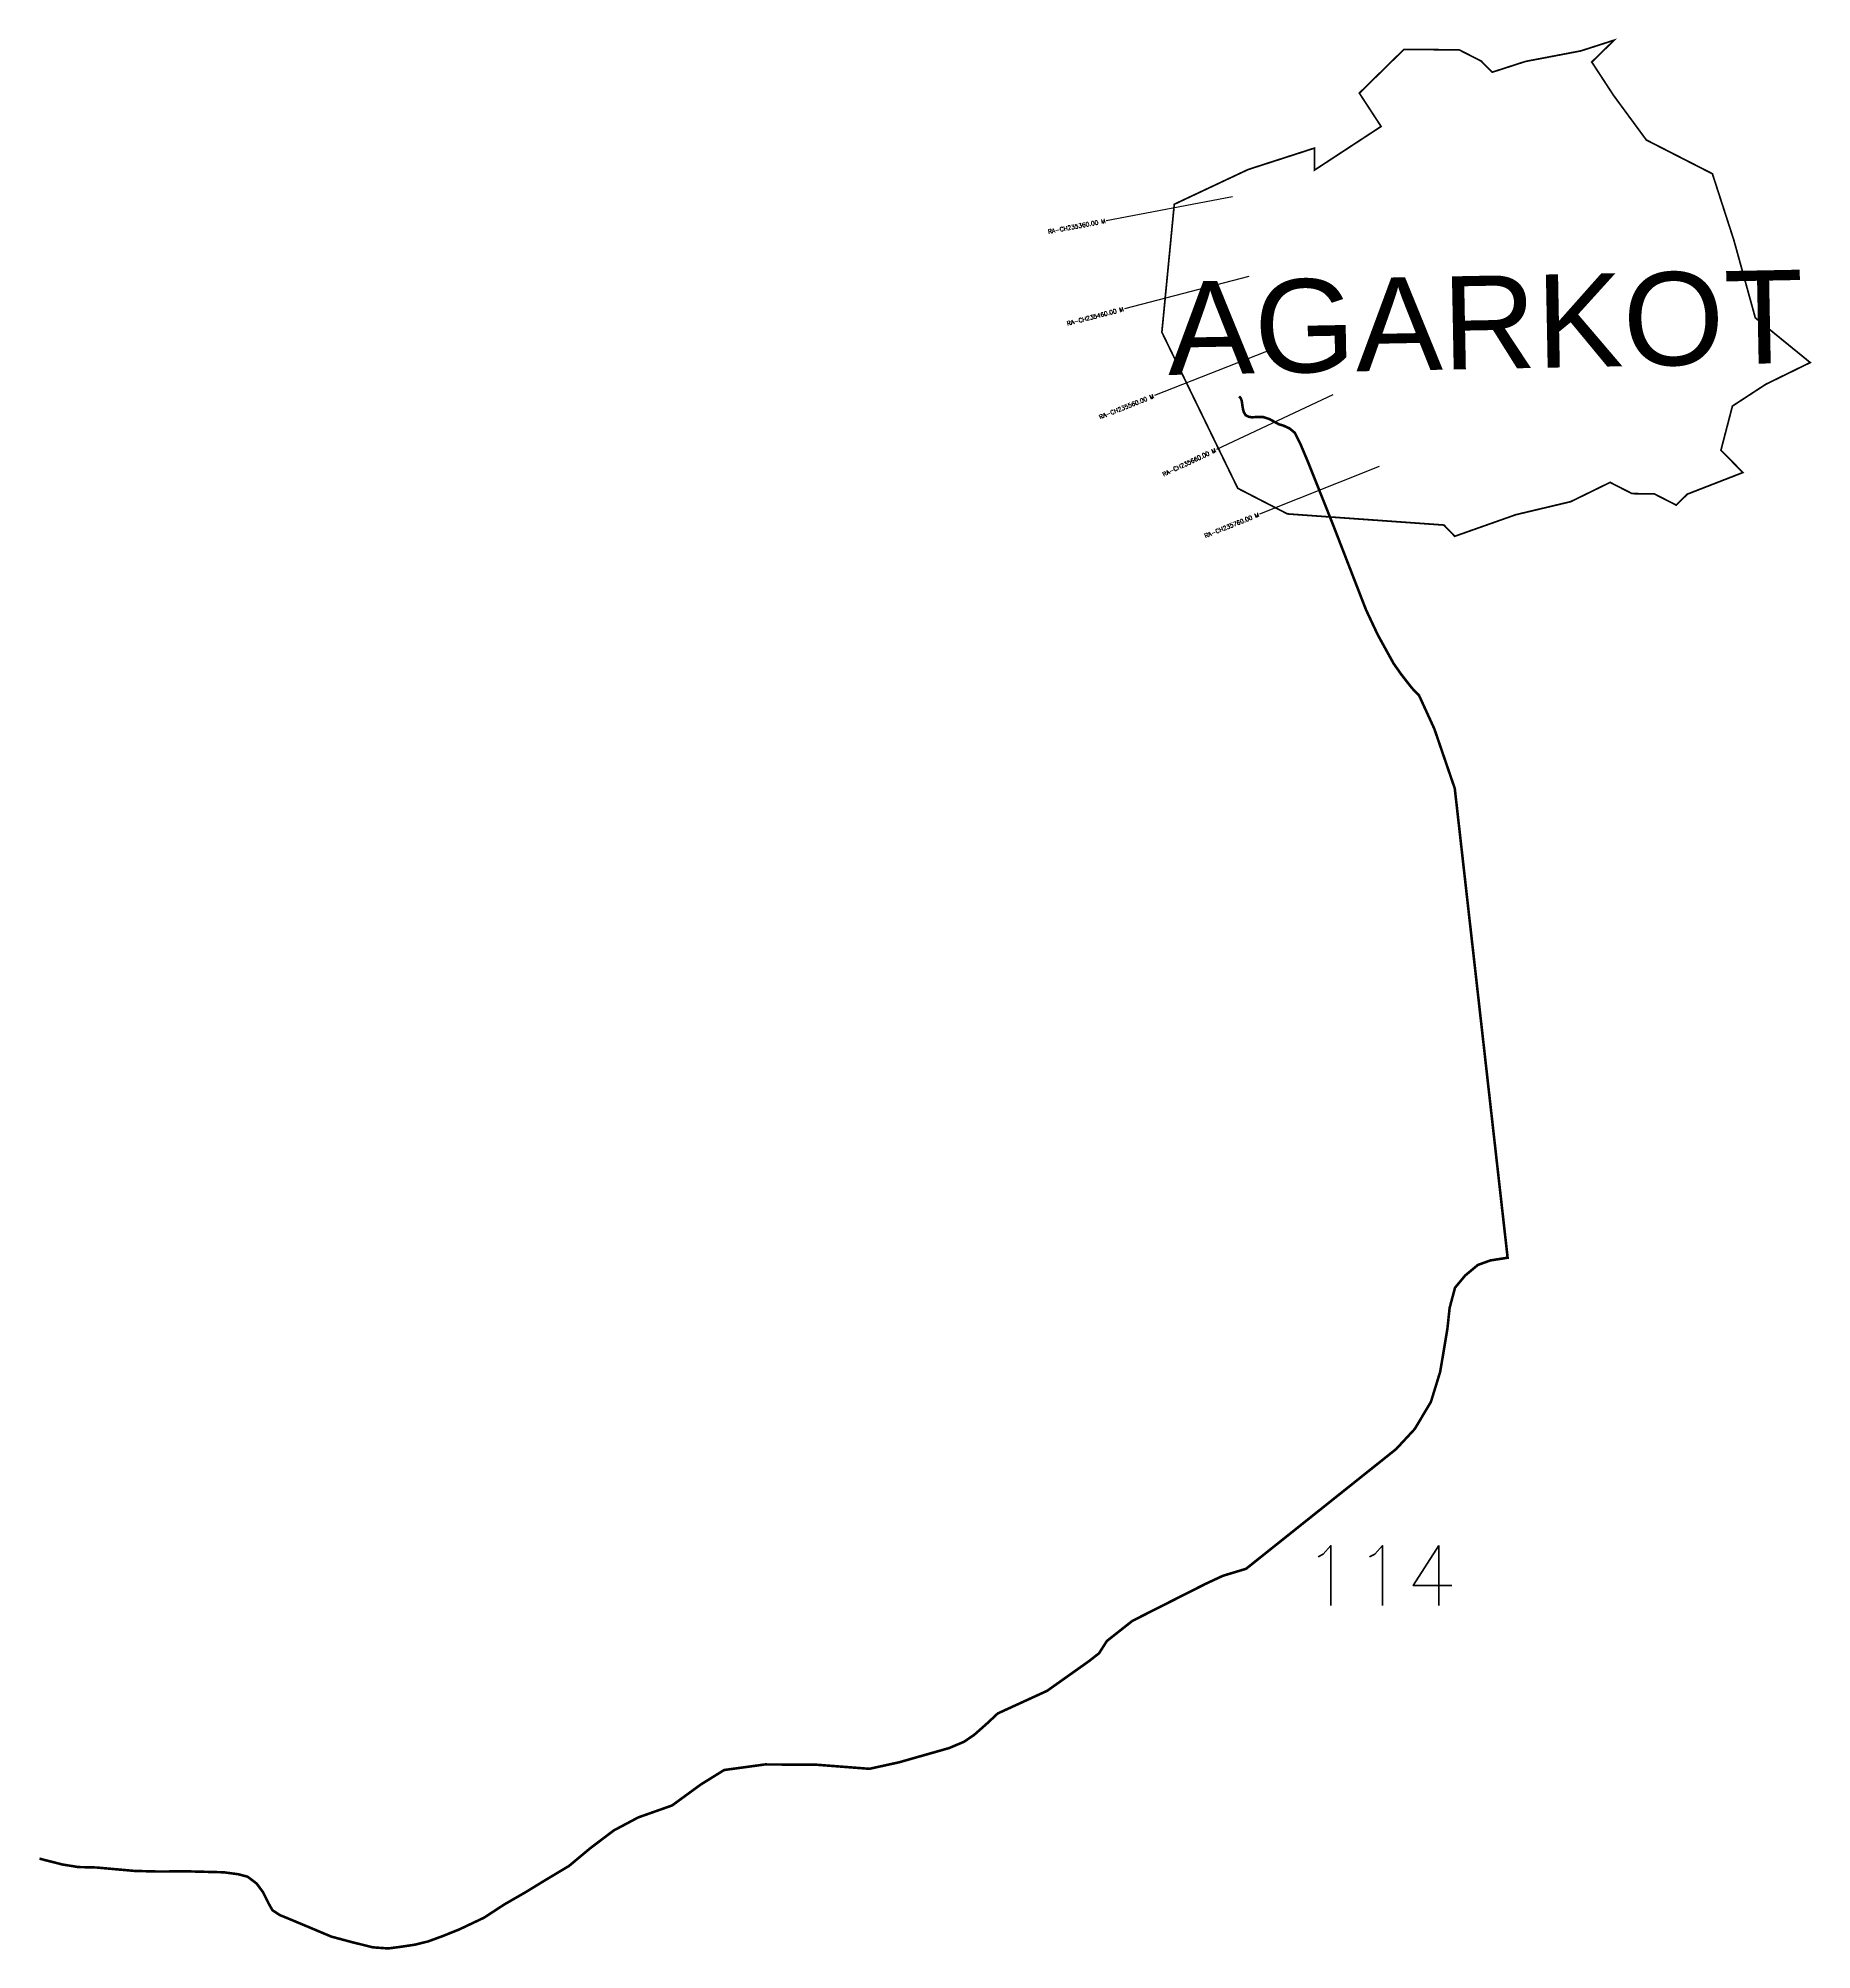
# Model space of a CAD drawing. Header units: metres. Extents: x 279576 to 281647, y 2049960 to 2052192.
import ezdxf
from ezdxf.enums import TextEntityAlignment as Align

# ---------------------------------------------------------------- set-up
doc = ezdxf.new("R2010")
doc.units = ezdxf.units.M
doc.header["$MEASUREMENT"] = 0
for name, color, linetype in [('CS', 134, 'Continuous'), ('CSMark', 6, 'Continuous'), ('NATURALLY PROTECTED', 3, 'Continuous'), ('VILLAGE NAME', 250, 'Continuous')]:
    doc.layers.add(name, color=color, linetype=linetype)
doc.styles.get("Standard").update_dxf_attribs({"font": 'simplex.shx'})

msp = doc.modelspace()

# ---------------------------------------------------------------- linework, layer by layer
at = {"color": 6, "const_width": 2, "flags": 128}
msp.add_lwpolyline([(281066, 2052037.8), (281143.8, 2052088.8), (281118.4, 2052127.7), (281170.5, 2052178.8), (281235, 2052178.2), (281260.7, 2052165.1), (281273.4, 2052152.1), (281312.3, 2052164.7), (281376.9, 2052177), (281415.8, 2052189.5), (281389.7, 2052164), (281415.2, 2052125), (281453.4, 2052073), (281530.5, 2052033.6), (281555.6, 2051956), (281580.6, 2051865.4), (281644.7, 2051813.2), (281592.8, 2051787.8), (281553.9, 2051762.4), (281540.5, 2051710.9), (281566.1, 2051684.8), (281501.3, 2051659.6), (281488.3, 2051646.8), (281462.6, 2051659.9), (281436.8, 2051660.2), (281411.1, 2051673.3), (281365.1, 2051650.8), (281301.1, 2051635.6), (281229.8, 2051610.4), (281217.1, 2051623.5), (281034.5, 2051636.5), (280976.5, 2051666.4), (280887.9, 2051848.6), (280902.4, 2051998), (280988.5, 2052038.5), (281066.2, 2052063.6), (281066, 2052037.8)], dxfattribs=at)
at = {"layer": 'CS'}
for p, q in [((280970.4, 2052006.6), (280823, 2051978.8)), ((280989.4, 2051913.6), (280844.2, 2051876)), ((281018.9, 2051829.7), (280879.3, 2051774.7)), ((281087.4, 2051775.5), (280951.6, 2051711.7)), ((281141.4, 2051691.7), (281002, 2051636.2))]:
    msp.add_line(p, q, dxfattribs=at)
at = {"layer": 'NATURALLY PROTECTED', "const_width": 3, "flags": 128}
msp.add_lwpolyline([(280978.1, 2051773.6), (280979.9, 2051771.7), (280981.1, 2051768.6), (280982, 2051762.5), (280982.6, 2051758.7), (280983.6, 2051755.2), (280985.7, 2051751.8), (280989.2, 2051749.9), (280993.2, 2051749.3), (280999.2, 2051749.7), (281005.8, 2051749.7), (281013.8, 2051747.1), (281024.3, 2051741.2), (281029.8, 2051739.6), (281036.8, 2051736.4), (281042.9, 2051731.4), (281049.6, 2051718.2), (281058.9, 2051696.1), (281087.6, 2051624.1), (281126.3, 2051524.3), (281140, 2051495.2), (281158.3, 2051462), (281167.5, 2051448.9), (281179.9, 2051433.1), (281188.2, 2051424.4), (281206, 2051385.5), (281229.8, 2051316), (281291.5, 2050768.2), (281271.5, 2050765.1), (281256.8, 2050759.8), (281242.1, 2050747.6), (281230.1, 2050733.2), (281223.8, 2050709.7), (281221.2, 2050685.3), (281212.8, 2050635.2), (281201.9, 2050599.8), (281183, 2050568.2), (281161.3, 2050544.8), (280986.2, 2050405.1), (280959.1, 2050396.9), (280938.7, 2050387.4), (280853.5, 2050344.3), (280823.7, 2050320.8), (280814.6, 2050306.5), (280803, 2050297.4), (280753.9, 2050262.6), (280696.3, 2050236.2), (280684.7, 2050225.3), (280668.9, 2050211.3), (280657, 2050203.2), (280639.8, 2050195.9), (280581.6, 2050179.3), (280546.5, 2050171.6), (280485.6, 2050176.3), (280424.7, 2050176.7), (280377, 2050170.2), (280349.6, 2050153.2), (280316.2, 2050128.8), (280276.8, 2050114.9), (280248.2, 2050099.7), (280220.8, 2050079), (280195.9, 2050058.2), (280168.1, 2050041.6), (280145.1, 2050027.5), (280120.6, 2050013.4), (280096.5, 2049997.7), (280068, 2049984.2), (280049.1, 2049976.6), (280031.5, 2049970.1), (280016, 2049966.3), (280000.1, 2049963.9), (279984.8, 2049961.9), (279966.9, 2049963.2), (279941.6, 2049969.5), (279918.5, 2049975.7), (279897.6, 2049984.5), (279869.2, 2049996.4), (279858.2, 2050000.9), (279849.7, 2050006.5), (279844.7, 2050015.4), (279838.9, 2050027.3), (279831.3, 2050037.6), (279820.8, 2050045.6), (279810, 2050048.5), (279792.8, 2050050.8), (279750.2, 2050051.9), (279715.9, 2050051.7), (279688.6, 2050052.4), (279644.2, 2050056.4), (279622.9, 2050056.9), (279604.1, 2050060), (279580.6, 2050066), (279577.8, 2050066.8)], dxfattribs=at)

# ---------------------------------------------------------------- texts
at = {"insert": (281052.3, 2050432.2), "char_height": 70, "attachment_point": 1}
msp.add_mtext_dynamic_manual_height_columns('114', width=95.172, gutter_width=1, heights=[0], dxfattribs=at)
at = {"layer": 'CSMark'}
for s, rotation, p in [('RA-CH235360.00 M', 10.7059, (280822, 2051978.6)), ('RA-CH235460.00 M', 14.5161, (280843.2, 2051875.7)), ('RA-CH235560.00 M', 21.5053, (280878.4, 2051774.3)), ('RA-CH235660.00 M', 25.1934, (280950.7, 2051711.3)), ('RA-CH235760.00 M', 21.7121, (281001.1, 2051635.9))]:
    msp.add_text(s, height=5, rotation=rotation, dxfattribs=at).set_placement(p, align=Align.MIDDLE_RIGHT)
at = {"layer": 'VILLAGE NAME', "insert": (280893.3, 2051907.4), "char_height": 108.748, "attachment_point": 1, "rotation": 1.1028}
msp.add_mtext_dynamic_manual_height_columns('{\\fArial|b0|i0|c0|p34;AGARKOT}', width=726.929, gutter_width=543.7, heights=[0], dxfattribs=at)

doc.saveas('drawing.dxf')
